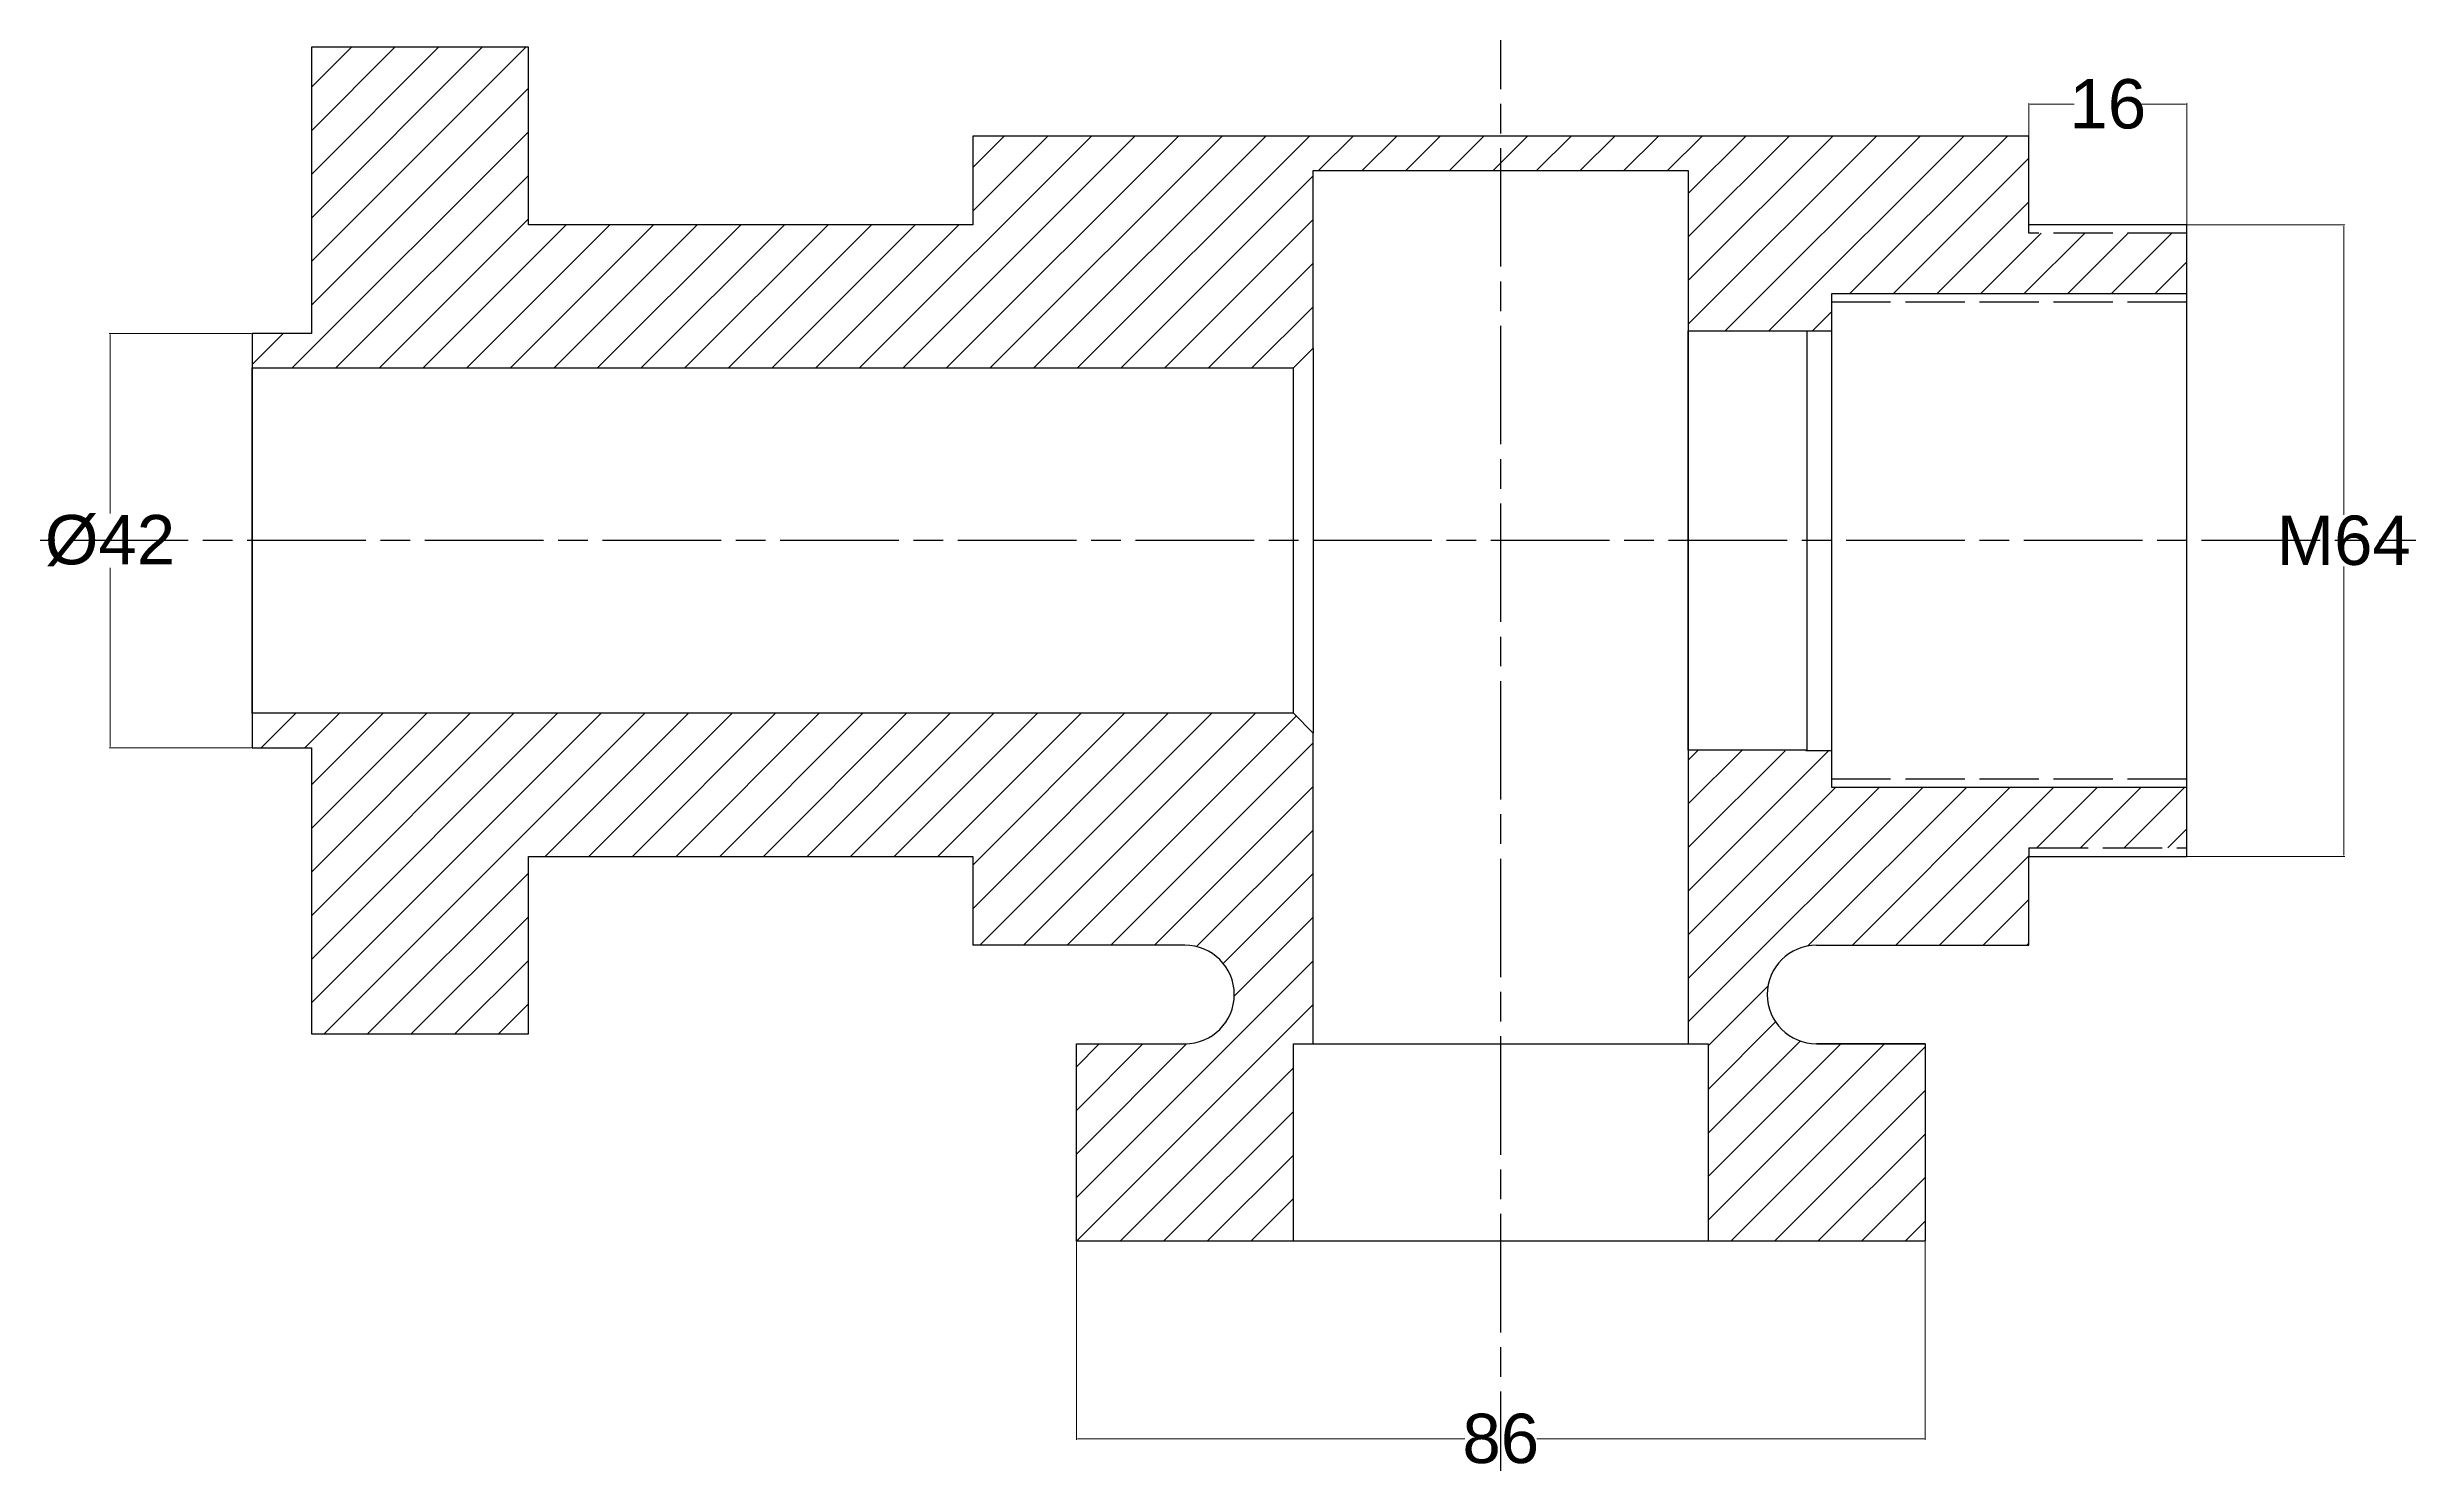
# Model space of a CAD drawing. Header units: inches. Extents: x -863 to 784, y -261 to 154.
# Drawn here: x 527.7 to 766.9, y -13.8 to 129.8 of the extents above; entities that cross this region are included whole.
import ezdxf

# ---------------------------------------------------------------- set-up
doc = ezdxf.new("R2010")
doc.units = ezdxf.units.IN
doc.header["$MEASUREMENT"] = 0
doc.linetypes.add('AM_ISO02W050', pattern=[7.5, 6, -1.5])
doc.linetypes.add('AM_ISO08W050', pattern=[18, 12, -1.5, 3, -1.5])
doc.layers.add('AM_5', color=3, linetype='Continuous', lineweight=15)
doc.styles.get("Standard").update_dxf_attribs({"font": 'arial.ttf'})
doc.dimstyles.new('AM_ANSI$0', dxfattribs={"dimtxt": 0.12, "dimasz": 0.12, "dimexe": 0.1, "dimexo": 0.05, "dimgap": 0.06, "dimtad": 0, "dimtih": 1, "dimtoh": 1, "dimdec": 4, "dimzin": 7, "dimdsep": 46, "dimtxsty": 'Standard', "dimcen": 0, "dimclrd": 256, "dimclre": 256, "dimclrt": 2, "dimadec": 0, "dimazin": 2, "dimtp": 0.1, "dimtm": 0.1, "dimtfac": 0.71, "dimtdec": 4, "dimtofl": 0, "dimtmove": 0, "dimatfit": 3, "dimfxl": 1, "dimtolj": 1, "dimtzin": 7, "dimlwd": -1, "dimlwe": -1, "dimarcsym": 1})

# ---------------------------------------------------------------- blocks, each defined once
blk = doc.blocks.new('*D13')
at = {"layer": 'AM_5', "linetype": 'ByBlock', "transparency": 16777216}
for p, q in [((631.92, 8.74), (631.92, -11.33)), ((717.92, 8.74), (717.92, -11.33)), ((632.04, -11.23), (671.28, -11.23)), ((717.8, -11.23), (678.56, -11.23))]:
    blk.add_line(p, q, dxfattribs=at)
at = {"layer": 'AM_5', "transparency": 16777216}
for points in [[(632.04, -11.21), (632.04, -11.25), (631.92, -11.23)], [(717.8, -11.21), (717.8, -11.25), (717.92, -11.23)]]:
    blk.add_solid(points, dxfattribs=at)
at = {"layer": 'Defpoints', "color": 0, "transparency": 16777216}
for p in [(631.92, 8.79), (717.92, 8.79), (631.92, -11.23)]:
    blk.add_point(p, dxfattribs=at)
at = {"layer": 'AM_5', "color": 2, "transparency": 16777216, "insert": (674.92, -11.23), "char_height": 0.12, "attachment_point": 5}
blk.add_mtext('\\A1;{\\H5;86}', dxfattribs=at)
blk = doc.blocks.new('*D14')
at = {"layer": 'AM_5', "linetype": 'ByBlock', "transparency": 16777216}
for p, q in [((744.47, 111.79), (760.42, 111.79)), ((760.32, 111.67), (760.32, 82.4)), ((760.32, 47.91), (760.32, 77.18)), ((744.47, 47.79), (760.42, 47.79))]:
    blk.add_line(p, q, dxfattribs=at)
at = {"layer": 'AM_5', "transparency": 16777216}
for points in [[(760.3, 111.67), (760.34, 111.67), (760.32, 111.79)], [(760.3, 47.91), (760.34, 47.91), (760.32, 47.79)]]:
    blk.add_solid(points, dxfattribs=at)
at = {"layer": 'Defpoints', "color": 0, "transparency": 16777216}
for p in [(744.42, 111.79), (744.42, 47.79), (760.32, 47.79)]:
    blk.add_point(p, dxfattribs=at)
at = {"layer": 'AM_5', "color": 2, "transparency": 16777216, "insert": (760.32, 79.79), "char_height": 0.12, "attachment_point": 5}
blk.add_mtext('\\A1;{\\H5;M64}', dxfattribs=at)
blk = doc.blocks.new('*D15')
at = {"layer": 'AM_5', "linetype": 'ByBlock', "transparency": 16777216}
for p, q in [((728.42, 111.84), (728.42, 124.12)), ((728.54, 124.02), (733.02, 124.02)), ((744.3, 124.02), (739.82, 124.02)), ((744.42, 111.84), (744.42, 124.12))]:
    blk.add_line(p, q, dxfattribs=at)
at = {"layer": 'AM_5', "transparency": 16777216}
for points in [[(728.54, 124.04), (728.54, 124), (728.42, 124.02)], [(744.3, 124.04), (744.3, 124), (744.42, 124.02)]]:
    blk.add_solid(points, dxfattribs=at)
at = {"layer": 'Defpoints', "color": 0, "transparency": 16777216}
for p in [(728.42, 124.02), (728.42, 111.79), (744.42, 111.79)]:
    blk.add_point(p, dxfattribs=at)
at = {"layer": 'AM_5', "color": 2, "transparency": 16777216, "insert": (736.42, 124.02), "char_height": 0.12, "attachment_point": 5}
blk.add_mtext('\\A1;{\\H5;16}', dxfattribs=at)
blk = doc.blocks.new('*D16')
at = {"layer": 'AM_5', "linetype": 'ByBlock', "transparency": 16777216}
for p, q in [((548.37, 100.79), (533.92, 100.79)), ((534.02, 100.67), (534.02, 82.54)), ((534.02, 58.91), (534.02, 77.04)), ((548.37, 58.79), (533.92, 58.79))]:
    blk.add_line(p, q, dxfattribs=at)
at = {"layer": 'AM_5', "transparency": 16777216}
for points in [[(534, 100.67), (534.04, 100.67), (534.02, 100.79)], [(534, 58.91), (534.04, 58.91), (534.02, 58.79)]]:
    blk.add_solid(points, dxfattribs=at)
at = {"layer": 'Defpoints', "color": 0, "transparency": 16777216}
for p in [(548.42, 100.79), (534.02, 58.79), (548.42, 58.79)]:
    blk.add_point(p, dxfattribs=at)
at = {"layer": 'AM_5', "color": 2, "transparency": 16777216, "insert": (534.02, 79.79), "char_height": 0.12, "attachment_point": 5}
blk.add_mtext('\\A1;{\\H5;%%C42}', dxfattribs=at)

msp = doc.modelspace()

# ---------------------------------------------------------------- hatches: boundary and pattern name
h = msp.add_hatch()
h.set_pattern_fill('ANSI31', color=256, scale=25)
h.paths.add_polyline_path([(655.92002, 117.28919), (674.92002, 117.28919), (674.92002, 120.78919), (621.42002, 120.78919), (621.42002, 111.78919), (576.42002, 111.78919), (576.42002, 129.78919), (554.42002, 129.78919), (554.42002, 100.78919), (548.42002, 100.78919), (548.42002, 97.28919), (653.92002, 97.28919), (655.92002, 99.28919)])
h.paths.add_polyline_path([(744.42002, 110.93919), (728.42002, 110.93919), (728.42002, 111.78919), (728.42002, 120.78919), (674.92002, 120.78919), (674.92002, 117.28919), (693.92002, 117.28919), (693.92002, 101.03919), (705.92002, 101.03919), (708.42002, 101.03919), (708.42002, 104.78919), (744.42002, 104.78919)])
h.paths.add_polyline_path([(728.42002, 47.78919), (728.42002, 48.63919), (744.42002, 48.63919), (744.42002, 54.78919), (708.42002, 54.78919), (708.42002, 58.48463), (705.82552, 58.48463), (693.92002, 58.53919), (693.92002, 28.78919), (695.92002, 28.78919), (695.92002, 8.78919), (717.92002, 8.78919), (717.92002, 28.78919), (706.92002, 28.78919, -1), (706.92002, 38.78919), (717.92002, 38.78919), (728.42002, 38.78919)])
h.paths.add_polyline_path([(655.92002, 60.28919), (653.92002, 62.28919), (548.42002, 62.28919), (548.42002, 58.78919), (554.42002, 58.78919), (554.42002, 29.78919), (576.42002, 29.78919), (576.42002, 47.78919), (621.42002, 47.78919), (621.42002, 38.78919), (631.92002, 38.78919), (642.92002, 38.78919, -1), (642.92002, 28.78919), (631.92002, 28.78919), (631.92002, 8.78919), (653.92002, 8.78919), (653.92002, 28.78919), (655.92002, 28.78919)])

# ---------------------------------------------------------------- linework, layer by layer
for p, q in [((576.42002, 129.78919), (554.42002, 129.78919)), ((554.42002, 129.78919), (554.42002, 100.78919)), ((576.42002, 111.78919), (576.42002, 129.78919)), ((728.42002, 120.78919), (621.42002, 120.78919)), ((621.42002, 120.78919), (621.42002, 111.78919)), ((728.42002, 111.78919), (728.42002, 120.78919)), ((621.42002, 111.78919), (576.42002, 111.78919)), ((744.42002, 111.78919), (728.42002, 111.78919)), ((728.42002, 110.93919), (728.42002, 111.78919)), ((744.42002, 47.78919), (744.42002, 111.78919)), ((744.42002, 104.78919), (708.42002, 104.78919)), ((708.42002, 104.78919), (708.42002, 54.78919)), ((744.42002, 54.78919), (744.42002, 104.78919)), ((554.42002, 100.78919), (548.42002, 100.78919)), ((548.42002, 100.78919), (548.42002, 58.78919)), ((705.92002, 101.03919), (708.42002, 101.03919)), ((708.42002, 101.03919), (708.42002, 58.48463)), ((655.92002, 99.28919), (655.92002, 60.28919)), ((653.92002, 62.28919), (653.92002, 97.28919)), ((548.42002, 58.78919), (554.42002, 58.78919)), ((554.42002, 58.78919), (554.42002, 29.78919)), ((708.42002, 58.48463), (705.82552, 58.48463)), ((708.42002, 54.78919), (744.42002, 54.78919)), ((728.42002, 48.63919), (728.42002, 47.78919)), ((576.42002, 29.78919), (576.42002, 47.78919)), ((576.42002, 47.78919), (621.42002, 47.78919)), ((621.42002, 47.78919), (621.42002, 38.78919)), ((728.42002, 38.78919), (728.42002, 47.78919)), ((728.42002, 47.78919), (744.42002, 47.78919)), ((631.92002, 38.78919), (621.42002, 38.78919)), ((642.92002, 38.78919), (631.92002, 38.78919)), ((706.92002, 38.78919), (717.92002, 38.78919)), ((717.92002, 38.78919), (728.42002, 38.78919)), ((554.42002, 29.78919), (576.42002, 29.78919)), ((631.92002, 28.78919), (642.92002, 28.78919)), ((717.92002, 28.78919), (706.92002, 28.78919))]:
    msp.add_line(p, q)
at = {"linetype": 'AM_ISO02W050'}
for p, q in [((744.42002, 110.93919), (728.42002, 110.93919)), ((744.42002, 103.93919), (708.42002, 103.93919)), ((708.42002, 55.63919), (744.42002, 55.63919)), ((728.42002, 48.63919), (744.42002, 48.63919))]:
    msp.add_line(p, q, dxfattribs=at)
at = {"linetype": 'AM_ISO08W050'}
for p, direction in [((674.92002, 8.78919), (0, 1)), ((744.42002, 79.78919), (-1, 0))]:
    msp.add_xline(p, direction, dxfattribs=at)
for points in [[(655.92002, 28.78919), (655.92002, 60.28919), (653.92002, 62.28919), (548.42002, 62.28919), (548.42002, 97.28919), (653.92002, 97.28919), (655.92002, 99.28919), (655.92002, 117.28919), (693.92002, 117.28919), (693.92002, 28.78919)], [(706.92002, 28.78919), (717.92002, 28.78919), (717.92002, 8.78919), (631.92002, 8.78919), (631.92002, 28.78919), (642.92002, 28.78919)], [(653.92002, 28.78919), (695.92002, 28.78919)]]:
    msp.add_lwpolyline(points)
for points in [[(744.42002, 104.78919), (708.42002, 104.78919), (708.42002, 54.78919), (744.42002, 54.78919)], [(693.92002, 101.03919), (705.92002, 101.03919), (705.92002, 58.53919), (693.92002, 58.53919)], [(695.92002, 8.78919), (653.92002, 8.78919), (653.92002, 28.78919), (695.92002, 28.78919)]]:
    msp.add_lwpolyline(points, close=True)
for centre, start, end in [((642.92002, 33.78919), 270, 90), ((706.92002, 33.78919), 90, 270)]:
    msp.add_arc(centre, 5, start, end)

# ---------------------------------------------------------------- dimensions: what is measured, and where the dimension line sits
at = {"layer": 'AM_5'}
for base, p1, p2, angle, text, picture, middle in [((728.42002, 124.01603), (744.42002, 111.78919), (728.42002, 111.78919), 0, '{\\H5;16}', '*D15', (736.42002, 124.01603)), ((760.32241, 47.78919), (744.42002, 111.78919), (744.42002, 47.78919), 90, '{\\H5;M64}', '*D14', (760.32241, 79.78919)), ((534.01795, 58.78919), (548.42002, 100.78919), (548.42002, 58.78919), 90, '{\\H5;%%C42}', '*D16', (534.01795, 79.78919)), ((631.92002, -11.23237), (717.92002, 8.78919), (631.92002, 8.78919), 0, '{\\H5;86}', '*D13', (674.92002, -11.23237))]:
    dim = msp.add_linear_dim(base=base, p1=p1, p2=p2, angle=angle, text=text, dimstyle='AM_ANSI$0', override={"dimpost": ''}, dxfattribs=at)
    dim.commit()
    dim.dimension.update_dxf_attribs({"geometry": picture, "text_midpoint": middle})

doc.saveas('drawing.dxf')
